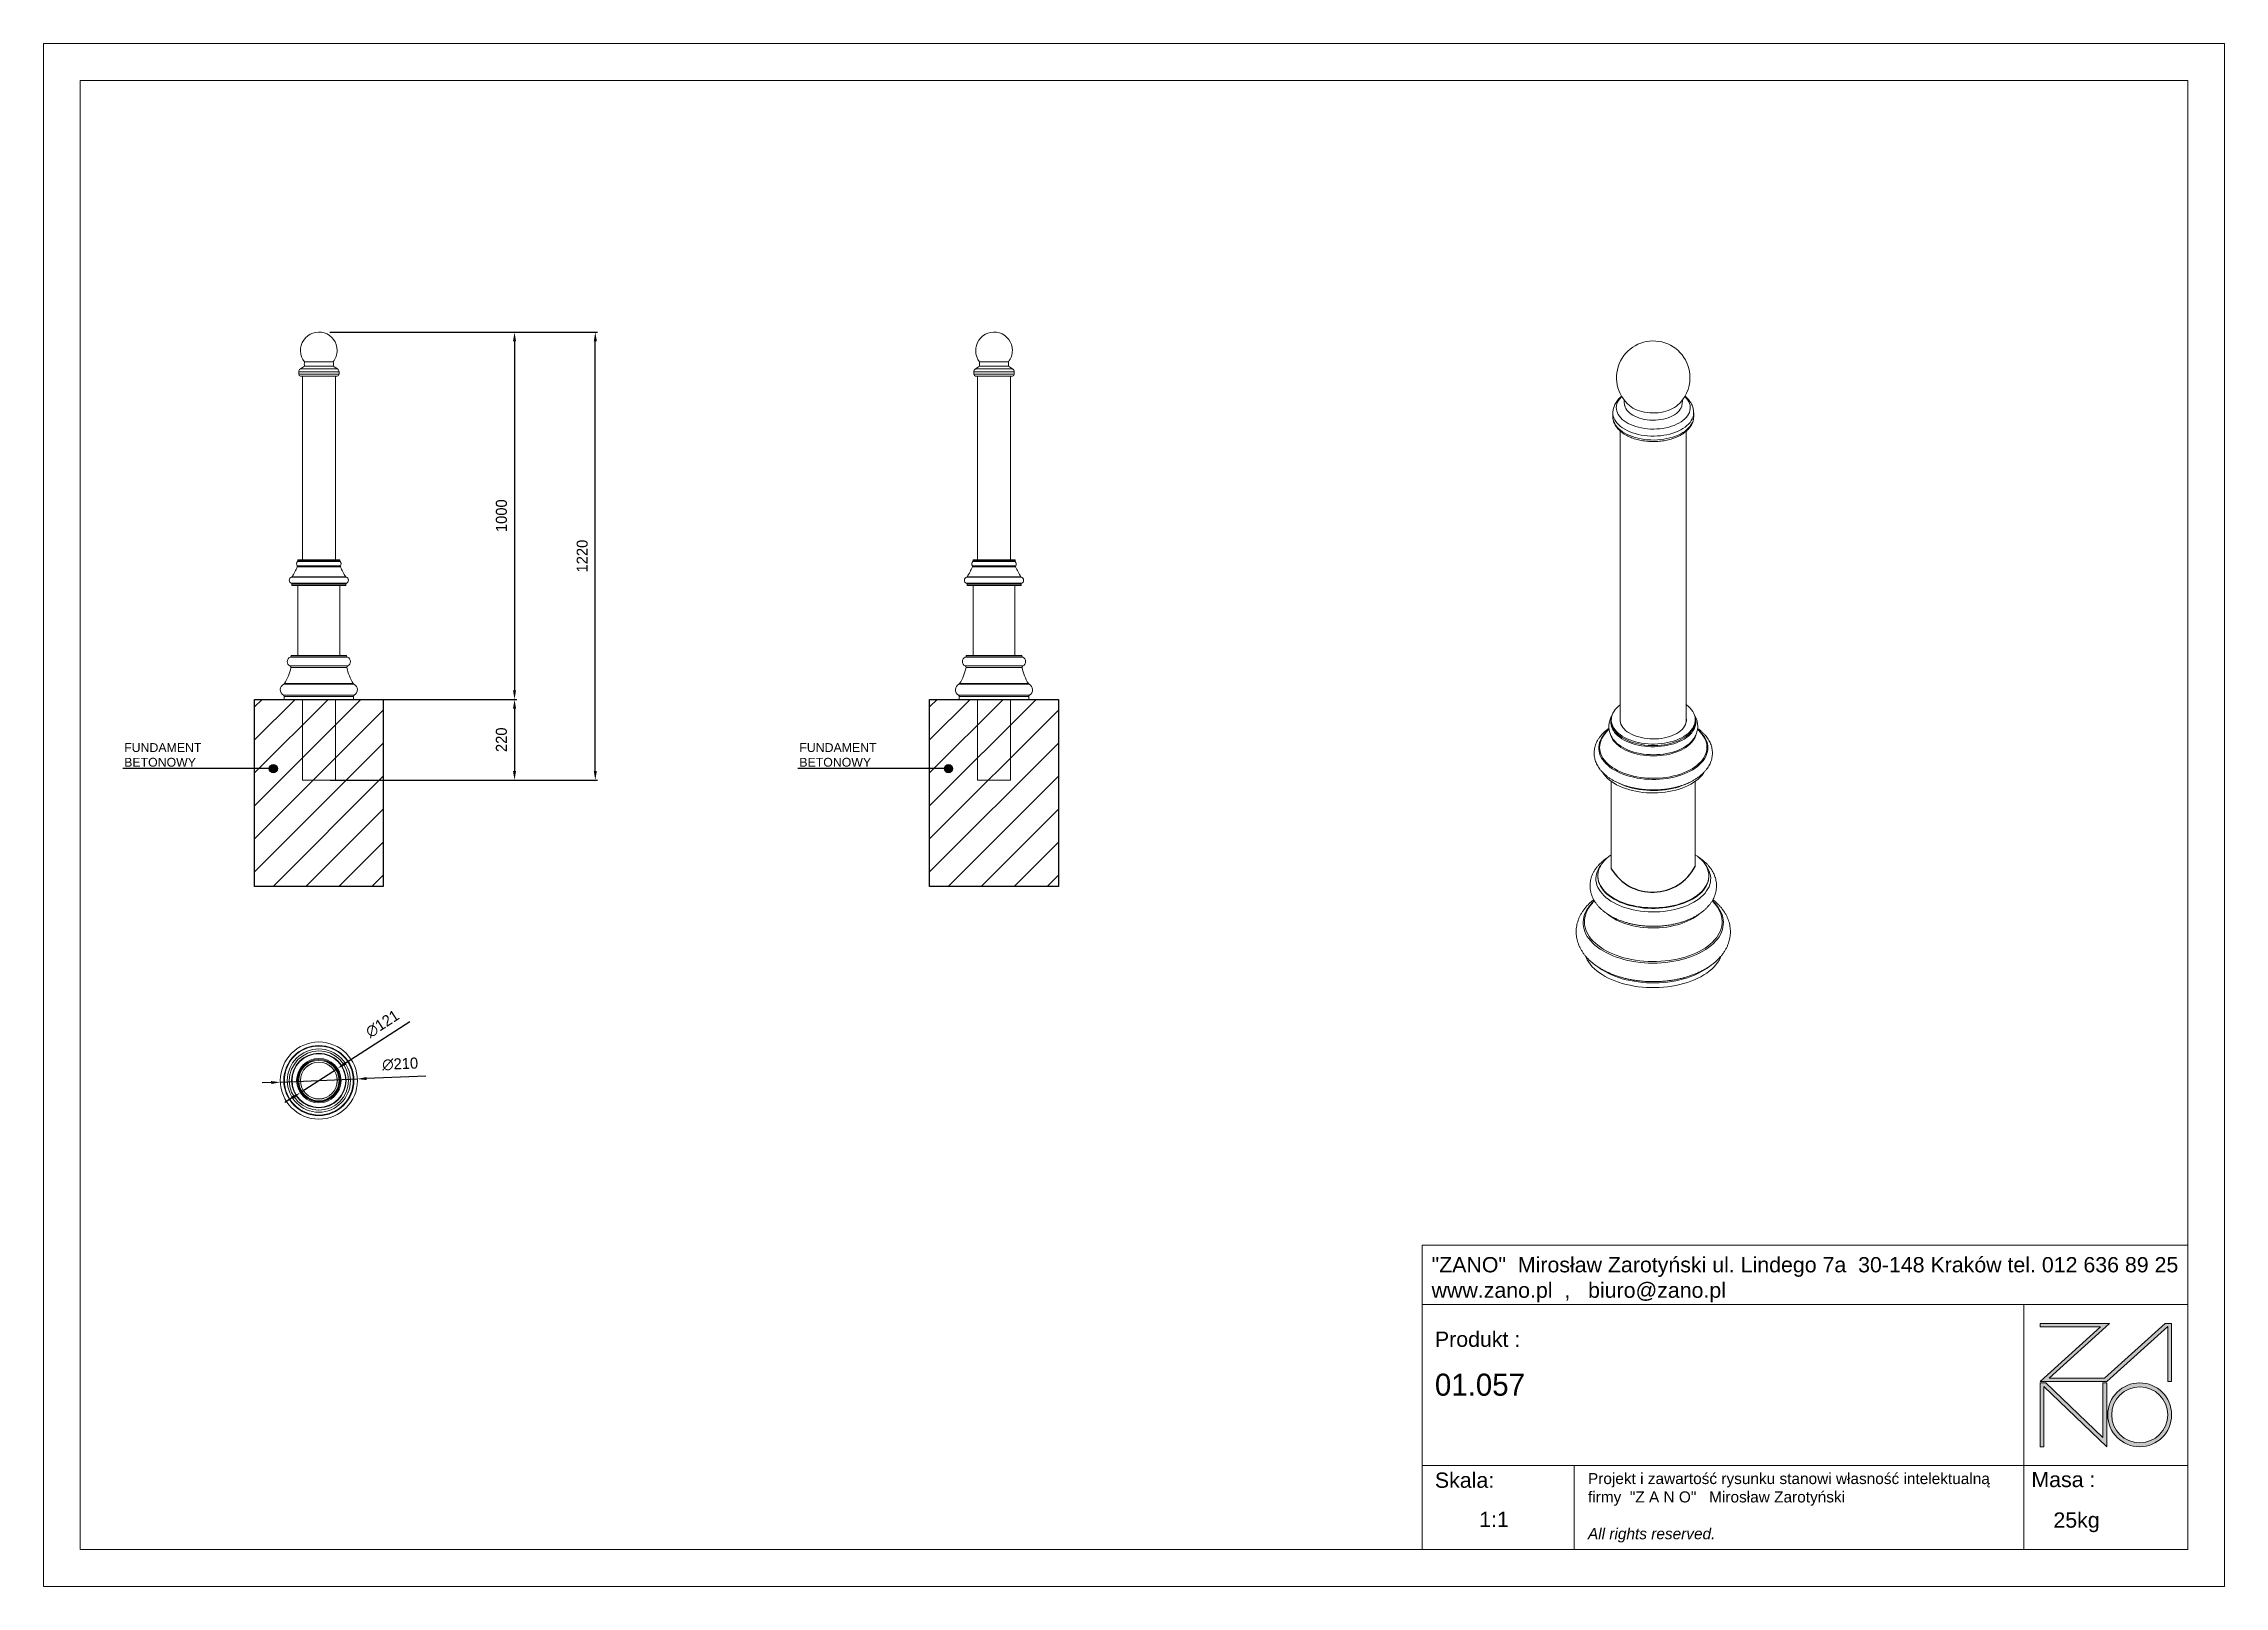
# Model space of a CAD drawing. Header units: millimetres. Extents: x 978 to 6918, y -4382 to -182.
import ezdxf

# ---------------------------------------------------------------- set-up
doc = ezdxf.new("R2010")
doc.units = ezdxf.units.MM
doc.header["$PDSIZE"] = -1
doc.layers.add('tabelka', color=155, linetype='Continuous')
doc.layers.add('WYMIAR', color=96, linetype='Continuous')
doc.dimstyles.new('1-1', dxfattribs={"dimtxt": 30, "dimasz": 25, "dimexe": 6.25, "dimexo": 30, "dimgap": 20.625, "dimtad": 1, "dimdec": 1, "dimtxsty": 'Standard', "dimcen": 0, "dimclrd": 2, "dimclre": 2, "dimclrt": 2, "dimadec": 0, "dimazin": 0, "dimtfac": 1, "dimtdec": 1, "dimtmove": 0, "dimatfit": 3, "dimfxl": 0, "dimarcsym": 0})

msp = doc.modelspace()

# ---------------------------------------------------------------- texts
at = {"char_height": 24, "width": 550.2111, "attachment_point": 1}
for insert in [(1197.64, -2086.89), (3036.63, -2086.89)]:
    msp.add_mtext('{\\f@Arial Unicode MS|b0|i0|c238|p34;FUNDAMENT\\PBETONOWY}', dxfattribs=dict(at, insert=insert))

# ---------------------------------------------------------------- blocks, each defined once
blk = doc.blocks.new('zano')
at = {"layer": 'Defpoints', "lineweight": 5}
for points in [[(6270.2, 3716.2), (6270.2, 3707.4), (6434.8, 3707.4), (6270.2, 3558.4), (6452.4, 3558.4), (6617.9, 3708.2), (6617.9, 3558.4), (6628.6, 3558.4), (6628.6, 3716.2), (6610.7, 3716.2), (6446.1, 3567.2), (6295.4, 3567.2), (6459.9, 3716.2), (6270.2, 3716.2), (6270.2, 3707.4)], [(6270.2, 3554.4), (6286.2, 3554.4), (6441.7, 3405.6), (6441.7, 3554.4), (6452.4, 3554.4), (6452.4, 3380.5), (6281, 3544.6), (6281, 3380.5), (6270.2, 3380.5)]]:
    blk.add_hatch(color=251, dxfattribs=at).paths.add_polyline_path(points)
h = blk.add_hatch(color=251, dxfattribs=at)
h.paths.add_polyline_path([(6454.7, 3467.4, 1), (6628.6, 3467.4, 1)])
h.paths.add_polyline_path([(6617.9, 3467.4, -1), (6465.4, 3467.4, -1)], flags=16)
at = {"layer": 'Defpoints', "color": 251, "lineweight": 5}
blk.add_lwpolyline([(6434.8, 3707.4), (6270.2, 3558.4), (6452.4, 3558.4), (6617.9, 3708.2), (6617.9, 3558.4), (6628.6, 3558.4), (6628.6, 3716.2), (6610.7, 3716.2), (6446.1, 3567.2), (6295.4, 3567.2), (6459.9, 3716.2), (6270.2, 3716.2), (6270.2, 3707.4), (6432.1, 3707.4)], dxfattribs=at)
for points in [[(6270.2, 3716.2), (6270.2, 3707.4), (6434.8, 3707.4), (6270.2, 3558.4), (6452.4, 3558.4), (6617.9, 3708.2), (6617.9, 3558.4), (6628.6, 3558.4), (6628.6, 3716.2), (6610.7, 3716.2), (6446.1, 3567.2), (6295.4, 3567.2), (6459.9, 3716.2), (6270.2, 3716.2), (6270.2, 3707.4)], [(6270.2, 3554.4), (6286.2, 3554.4), (6441.7, 3405.6), (6441.7, 3554.4), (6452.4, 3554.4), (6452.4, 3380.5), (6281, 3544.6), (6281, 3380.5), (6270.2, 3380.5)]]:
    blk.add_lwpolyline(points, close=True, dxfattribs=at)
for radius in [87, 76.3]:
    blk.add_circle((6541.7, 3467.4), radius, dxfattribs=at)
blk = doc.blocks.new('TABELA')
at = {"layer": 'tabelka', "lineweight": 5}
for p, q in [((4587.4, 3929.4), (6672.4, 3929.4)), ((4587.4, 3767.6), (4587.4, 3929.4)), ((4587.4, 3929.4), (6672.4, 3929.4)), ((6226.5, 3767.6), (6226.5, 3329)), ((4587.4, 3329), (6672.4, 3329)), ((5001.6, 3329), (5001.6, 3100.4)), ((6226.5, 3329), (6226.5, 3100.4))]:
    blk.add_line(p, q, dxfattribs=at)
blk.add_lwpolyline([(4587.4, 3767.6), (6672.4, 3767.6), (6672.4, 3100.4), (4587.4, 3100.4)], close=True, dxfattribs=at)
blk.add_blockref('zano', (0, 0))
at = {"layer": 'tabelka', "lineweight": 5, "attachment_point": 1}
for s, insert, char_height, width in [('{\\fArial|b0|i0|c238|p34;"ZANO"  Mirosław Zarotyński ul. Lindego 7a  30-148 Kraków tel. 012 636 89 25\\Pwww.zano.pl  ,   biuro@zano.pl}', (4613, 3896.9), 41.595, 2040.38), ('{\\fArial|b0|i0|c238|p34;Produkt : }', (4622, 3694.1), 41.595, 265.273), ('{\\fCentury Gothic|b0|i0|c238|p34;01.057 }', (4622, 3579.5), 60, 713.135), ('{\\fArial|b0|i0|c238|p34;Skala: }', (4622, 3310.3), 41.595, 191.675), ('{\\fArial|b0|i0|c238|p34;Masa :}', (6246.7, 3312.2), 41.595, 200.457), ('{\\fArial|b0|i0|c238|p34;1:1}', (4742.5, 3203.5), 41.595, 42.482), ('{\\fArial|b0|i0|c238|p34;25kg}', (6306.7, 3201.8), 41.595, 42.482)]:
    blk.add_mtext(s, dxfattribs=dict(at, insert=insert, char_height=char_height, width=width))
at = {"layer": 'tabelka', "color": 1, "lineweight": 5, "insert": (5038.9, 3308.9), "char_height": 30, "width": 1186.12, "attachment_point": 1}
blk.add_mtext('{\\fArial|b0|i0|c0|p34;Projekt i zawartość rysunku stanowi własność intelektualną firmy \\fArial|b0|i0|c238|p34; "Z A N O"   Mirosław Zarotyński\\fArial|b0|i1|c238|p34;\\P\\PAll rights reserved.}', dxfattribs=at)
blk = doc.blocks.new('*D8')
at = {"layer": 'Defpoints', "color": 0}
for p in [(1727.9, -967.7), (1727.9, -1967.7), (2260.9, -1967.7)]:
    blk.add_point(p, dxfattribs=at)
at = {"layer": 'WYMIAR', "color": 2, "lineweight": -2}
for p, q in [((1757.9, -967.7), (2267.1, -967.7)), ((2260.9, -992.7), (2260.9, -1942.7)), ((1757.9, -1967.7), (2267.1, -1967.7))]:
    blk.add_line(p, q, dxfattribs=at)
at = {"layer": 'WYMIAR', "color": 2}
for points in [[(2256.7, -992.7), (2265, -992.7), (2260.9, -967.7)], [(2256.7, -1942.7), (2265, -1942.7), (2260.9, -1967.7)]]:
    blk.add_solid(points, dxfattribs=at)
at = {"layer": 'WYMIAR', "color": 2, "insert": (2225.2, -1467.7), "char_height": 30, "attachment_point": 5, "rotation": 90}
blk.add_mtext('1000', dxfattribs=at)
blk = doc.blocks.new('*D9')
at = {"layer": 'Defpoints', "color": 0}
for p in [(1728.9, -1967.7), (1728.9, -2187.7), (2260.9, -2187.7)]:
    blk.add_point(p, dxfattribs=at)
at = {"layer": 'WYMIAR', "color": 2, "lineweight": -2}
for p, q in [((1758.9, -1967.7), (2267.1, -1967.7)), ((2260.9, -1992.7), (2260.9, -2162.7)), ((1758.9, -2187.7), (2267.1, -2187.7))]:
    blk.add_line(p, q, dxfattribs=at)
at = {"layer": 'WYMIAR', "color": 2}
for points in [[(2256.7, -1992.7), (2265, -1992.7), (2260.9, -1967.7)], [(2256.7, -2162.7), (2265, -2162.7), (2260.9, -2187.7)]]:
    blk.add_solid(points, dxfattribs=at)
at = {"layer": 'WYMIAR', "color": 2, "insert": (2225.2, -2077.7), "char_height": 30, "attachment_point": 5, "rotation": 90}
blk.add_mtext('220', dxfattribs=at)
blk = doc.blocks.new('*D10')
at = {"layer": 'Defpoints', "color": 0}
for p in [(1729.9, -967.7), (2480.9, -967.7), (1729.9, -2187.7)]:
    blk.add_point(p, dxfattribs=at)
at = {"layer": 'WYMIAR', "color": 2, "lineweight": -2}
for p, q in [((1759.9, -967.7), (2487.2, -967.7)), ((2480.9, -2162.7), (2480.9, -992.7)), ((1759.9, -2187.7), (2487.2, -2187.7))]:
    blk.add_line(p, q, dxfattribs=at)
at = {"layer": 'WYMIAR', "color": 2}
for points in [[(2476.8, -992.7), (2485.1, -992.7), (2480.9, -967.7)], [(2476.8, -2162.7), (2485.1, -2162.7), (2480.9, -2187.7)]]:
    blk.add_solid(points, dxfattribs=at)
at = {"layer": 'WYMIAR', "color": 2, "insert": (2445.3, -1577.7), "char_height": 30, "attachment_point": 5, "rotation": 90}
blk.add_mtext('1220', dxfattribs=at)
blk = doc.blocks.new('*D14')
at = {"layer": 'Defpoints', "color": 0}
for p in [(1778.7, -2972.6), (1677.1, -3038.4)]:
    blk.add_point(p, dxfattribs=at)
at = {"layer": 'WYMIAR', "color": 2, "lineweight": -2}
for p, q in [((1975.5, -2845.3), (1799.7, -2959)), ((1677.1, -3038.4), (1778.7, -2972.6)), ((1656.1, -3052), (1635.1, -3065.5))]:
    blk.add_line(p, q, dxfattribs=at)
at = {"layer": 'WYMIAR', "color": 2}
for points in [[(1797.5, -2955.5), (1802, -2962.5), (1778.7, -2972.6)], [(1653.9, -3048.5), (1658.4, -3055.5), (1677.1, -3038.4)]]:
    blk.add_solid(points, dxfattribs=at)
at = {"layer": 'WYMIAR', "color": 2, "insert": (1901, -2851), "char_height": 30, "attachment_point": 5, "rotation": 32.91084}
blk.add_mtext('∅121', dxfattribs=at)
blk = doc.blocks.new('*D15')
at = {"layer": 'Defpoints', "color": 0}
for p in [(1623, -3009.9), (1832.8, -3001.1)]:
    blk.add_point(p, dxfattribs=at)
at = {"layer": 'WYMIAR', "color": 2, "lineweight": -2}
for p, q in [((1598, -3011), (1573.1, -3012)), ((1623, -3009.9), (1832.8, -3001.1)), ((2018.9, -2993.2), (1857.8, -3000))]:
    blk.add_line(p, q, dxfattribs=at)
at = {"layer": 'WYMIAR', "color": 2}
for points in [[(1597.9, -3006.8), (1598.2, -3015.1), (1623, -3009.9)], [(1857.6, -2995.8), (1858, -3004.2), (1832.8, -3001.1)]]:
    blk.add_solid(points, dxfattribs=at)
at = {"layer": 'WYMIAR', "color": 2, "insert": (1949.3, -2960.5), "char_height": 30, "attachment_point": 5, "rotation": 2.41807}
blk.add_mtext('∅210', dxfattribs=at)

# ---------------------------------------------------------------- dimensions: what is measured, and where the dimension line sits
at = {"layer": 'WYMIAR'}
for base, p1, p2, picture, middle in [((2260.86, -1967.73), (1727.92, -967.73), (1727.92, -1967.73), '*D8', (2225.24, -1467.73)), ((2480.94, -967.73), (1729.92, -2187.73), (1729.92, -967.73), '*D10', (2445.31, -1577.73)), ((2260.86, -2187.73), (1728.92, -1967.73), (1728.92, -2187.73), '*D9', (2225.24, -2077.73))]:
    dim = msp.add_linear_dim(base=base, p1=p1, p2=p2, angle=90, dimstyle='1-1', dxfattribs=at)
    dim.commit()
    dim.dimension.update_dxf_attribs({"geometry": picture, "text_midpoint": middle})
dim = msp.add_diameter_dim_2p(p1=(1677.11, -3038.37), p2=(1778.73, -2972.6), dimstyle='1-1', dxfattribs=at)
dim.commit()
dim.dimension.update_dxf_attribs({"geometry": '*D14', "text_midpoint": (1920.36, -2880.94), "dimtype": 163})
dim = msp.add_diameter_dim_2p(p1=(1623.01, -3009.92), p2=(1832.83, -3001.06), dimstyle='1-1', dxfattribs=at)
dim.commit()
dim.dimension.update_dxf_attribs({"geometry": '*D15', "text_midpoint": (1950.84, -2996.07)})

# ---------------------------------------------------------------- hatches: boundary and pattern name
h = msp.add_hatch()
h.set_pattern_fill('ANSI31', color=256, scale=20, style=0)
h.set_pattern_definition([(45, (3094.855, -3319.814), (-44.9013, 44.9013), [])])
h.paths.add_polyline_path([(1552.61, -1967.73), (1903.23, -1967.73), (1903.23, -2476.8), (1552.61, -2476.8)])
h = msp.add_hatch()
h.set_pattern_fill('ANSI31', color=256, scale=20, style=0)
h.set_pattern_definition([(45, (4933.845, -3319.814), (-44.9013, 44.9013), [])])
h.paths.add_polyline_path([(3391.6, -1967.73), (3742.22, -1967.73), (3742.22, -2476.8), (3391.6, -2476.8)])
h = msp.add_hatch(color=256)
edge = h.paths.add_edge_path()
edge.add_arc((1603.74, -2156.19), 11.07, 0, 360)
h = msp.add_hatch(color=256)
edge = h.paths.add_edge_path()
edge.add_arc((3442.73, -2156.19), 11.07, 0, 360)

# ---------------------------------------------------------------- linework, layer by layer
at = {"color": 7, "linetype": 'Continuous', "lineweight": 15}
for p, q in [((1688.69, -1060.73), (1677.56, -1067.78)), ((1677.56, -1067.78), (1778.27, -1067.78)), ((1688.69, -1048.73), (1767.15, -1048.73)), ((1688.69, -1060.73), (1767.15, -1060.73)), ((1778.27, -1067.78), (1767.15, -1060.73)), ((3527.68, -1060.73), (3516.55, -1067.78)), ((3516.55, -1067.78), (3617.26, -1067.78)), ((3527.68, -1048.73), (3606.14, -1048.73)), ((3527.68, -1060.73), (3606.14, -1060.73)), ((3617.26, -1067.78), (3606.14, -1060.73)), ((1672.92, -1076.23), (1672.92, -1082.73)), ((1782.92, -1076.23), (1672.92, -1076.23)), ((1672.92, -1082.73), (1782.92, -1082.73)), ((1777.92, -1087.73), (1677.92, -1087.73)), ((1682.92, -1087.73), (1682.92, -1588.01)), ((1772.92, -1588.01), (1772.92, -1087.73)), ((1782.92, -1082.73), (1782.92, -1076.23)), ((3511.91, -1076.23), (3511.91, -1082.73)), ((3566.91, -1076.23), (3511.91, -1076.23)), ((3511.91, -1082.73), (3566.91, -1082.73)), ((3566.91, -1087.73), (3516.91, -1087.73)), ((3521.91, -1087.73), (3521.91, -1588.01)), ((3621.91, -1076.23), (3566.91, -1076.23)), ((3566.91, -1082.73), (3621.91, -1082.73)), ((3616.91, -1087.73), (3566.91, -1087.73)), ((3611.91, -1588.01), (3611.91, -1087.73)), ((3621.91, -1082.73), (3621.91, -1076.23)), ((5252.63, -1187.49), (5252.63, -1198.1)), ((5472.63, -1198.1), (5472.63, -1187.49)), ((5272.63, -1237.46), (5272.63, -2027.96)), ((5452.63, -2027.96), (5452.63, -1237.46)), ((1725.22, -1592.13), (1670.12, -1592.13)), ((1670.74, -1588.01), (1670.74, -1590.55)), ((1670.74, -1588.01), (1785.1, -1588.01)), ((1670.74, -1590.55), (1785.1, -1590.55)), ((1785.72, -1592.13), (1725.22, -1592.13)), ((1785.1, -1590.55), (1785.1, -1588.01)), ((3624.71, -1592.13), (3509.11, -1592.13)), ((3509.72, -1588.01), (3509.72, -1590.55)), ((3509.72, -1588.01), (3624.09, -1588.01)), ((3509.72, -1590.55), (3624.09, -1590.55)), ((3624.09, -1590.55), (3624.09, -1588.01)), ((1652.95, -1651.74), (1802.89, -1651.74)), ((1724.45, -1634.9), (1653.62, -1634.9)), ((1654.4, -1653.9), (1654.4, -1658.03)), ((1801.44, -1653.9), (1654.4, -1653.9)), ((1654.4, -1658.03), (1801.44, -1658.03)), ((1654.88, -1633.93), (1800.95, -1633.93)), ((1668.92, -1604.52), (1786.92, -1604.52)), ((1786.76, -1606.64), (1669.08, -1606.64)), ((1670.77, -1658.03), (1670.77, -1848.03)), ((1802.21, -1634.9), (1724.45, -1634.9)), ((1785.07, -1848.03), (1785.07, -1658.03)), ((1801.44, -1658.03), (1801.44, -1653.9)), ((3491.94, -1651.74), (3641.87, -1651.74)), ((3641.2, -1634.9), (3492.61, -1634.9)), ((3493.39, -1653.9), (3493.39, -1658.03)), ((3640.43, -1653.9), (3493.39, -1653.9)), ((3493.39, -1658.03), (3640.43, -1658.03)), ((3493.87, -1633.93), (3639.94, -1633.93)), ((3507.91, -1604.52), (3625.91, -1604.52)), ((3625.75, -1606.64), (3508.07, -1606.64)), ((3509.76, -1658.03), (3509.76, -1848.03)), ((3624.06, -1848.03), (3624.06, -1658.03)), ((3640.43, -1658.03), (3640.43, -1653.9)), ((1649.28, -1876.47), (1806.56, -1876.47)), ((1728.1, -1853), (1649.73, -1853)), ((1804.19, -1881.1), (1651.65, -1881.1)), ((1652.32, -1848.03), (1652.32, -1849.12)), ((1652.32, -1848.03), (1803.52, -1848.03)), ((1652.32, -1849.12), (1803.52, -1849.12)), ((1806.11, -1853), (1728.1, -1853)), ((1803.52, -1849.12), (1803.52, -1848.03)), ((3488.27, -1876.47), (3645.54, -1876.47)), ((3645.1, -1853), (3488.72, -1853)), ((3490.64, -1881.1), (3490.64, -1881.1)), ((3643.18, -1881.1), (3490.64, -1881.1)), ((3491.31, -1848.03), (3491.31, -1849.12)), ((3491.31, -1848.03), (3642.51, -1848.03)), ((3491.31, -1849.12), (3642.51, -1849.12)), ((3642.51, -1849.12), (3642.51, -1848.03)), ((1631.34, -1956.2), (1824.49, -1956.2)), ((1728.14, -1926.18), (1632.42, -1926.18)), ((1633.42, -1959.82), (1633.42, -1967.73)), ((1822.42, -1959.82), (1633.42, -1959.82)), ((1634.1, -1924.69), (1821.74, -1924.69)), ((1823.42, -1926.18), (1728.14, -1926.18)), ((1822.42, -1967.73), (1822.42, -1959.82)), ((3470.33, -1956.2), (3663.48, -1956.2)), ((3662.41, -1926.18), (3471.41, -1926.18)), ((3472.41, -1959.82), (3472.41, -1967.73)), ((3472.41, -1959.82), (3472.41, -1959.82)), ((3661.41, -1959.82), (3472.41, -1959.82)), ((3473.08, -1924.69), (3660.73, -1924.69)), ((3661.41, -1967.73), (3661.41, -1959.82)), ((1633.42, -1967.73), (1822.42, -1967.73)), ((1682.92, -1967.73), (1682.92, -2187.73)), ((1772.92, -2187.73), (1772.92, -1967.73)), ((3472.41, -1967.73), (3661.41, -1967.73)), ((3521.91, -1967.73), (3521.91, -2187.73)), ((3611.91, -2187.73), (3611.91, -1967.73)), ((5248.27, -2023.27), (5248.27, -2027.41)), ((5272.63, -2022.72), (5272.34, -2025.34)), ((5452.93, -2025.34), (5452.63, -2022.72)), ((5477, -2027.41), (5477, -2023.27)), ((1682.92, -2187.73), (1772.92, -2187.73)), ((3521.91, -2187.73), (3611.91, -2187.73)), ((5248.33, -2191.02), (5248.33, -2429.26)), ((5476.93, -2422.4), (5476.93, -2191.02)), ((5211.43, -2447.9), (5211.43, -2449.67)), ((5211.43, -2449.67), (5211.44, -2450.18)), ((5513.83, -2449.67), (5513.83, -2447.9))]:
    msp.add_line(p, q, dxfattribs=at)
for p, q in [((1603.74, -2156.19), (1193.98, -2156.19)), ((3442.73, -2156.19), (3032.97, -2156.19))]:
    msp.add_line(p, q)
at = {"color": 7, "linetype": 'Continuous', "lineweight": 15, "flags": 128}
for points in [[(5284.85, -1232.39), (5278.85, -1228.63), (5273.38, -1224.61), (5268.5, -1220.34), (5264.22, -1215.86), (5260.59, -1211.2), (5257.61, -1206.38), (5255.32, -1201.44), (5253.72, -1196.41), (5252.83, -1191.32), (5252.63, -1187.47)], [(5276.81, -1143.28), (5274.89, -1145.16), (5271.06, -1149.49), (5267.88, -1154), (5265.35, -1158.65), (5263.51, -1163.4), (5262.37, -1168.22), (5261.93, -1173.09), (5262.19, -1177.95), (5263.16, -1182.79), (5264.83, -1187.56), (5267.18, -1192.24), (5270.21, -1196.79), (5273.88, -1201.17), (5278.17, -1205.36), (5283.06, -1209.33), (5288.5, -1213.05), (5294.47, -1216.49), (5300.91, -1219.63), (5307.78, -1222.46), (5315.04, -1224.93), (5322.64, -1227.05), (5330.51, -1228.8), (5338.61, -1230.16), (5346.88, -1231.12), (5355.26, -1231.68), (5363.69, -1231.83), (5372.11, -1231.58), (5380.47, -1230.92), (5388.7, -1229.85), (5396.75, -1228.4), (5404.56, -1226.56), (5412.07, -1224.35), (5419.24, -1221.78), (5426.01, -1218.88), (5432.34, -1215.66), (5438.18, -1212.14), (5443.49, -1208.36), (5448.23, -1204.33), (5452.37, -1200.09), (5455.88, -1195.66), (5458.74, -1191.08), (5460.92, -1186.38), (5462.41, -1181.59), (5463.21, -1176.74), (5463.29, -1171.87), (5462.68, -1167.01), (5461.36, -1162.2), (5459.35, -1157.48), (5456.66, -1152.86), (5453.31, -1148.39), (5449.32, -1144.1), (5448.46, -1143.28)], [(5284.63, -1167.07), (5284.73, -1167.55), (5285.97, -1171.8), (5287.9, -1175.97), (5290.51, -1180.01), (5293.77, -1183.88), (5297.66, -1187.56), (5302.13, -1191.01), (5307.15, -1194.2), (5312.68, -1197.1), (5318.66, -1199.69), (5325.03, -1201.93), (5331.75, -1203.81), (5338.74, -1205.32), (5345.96, -1206.43), (5353.32, -1207.15), (5360.77, -1207.46), (5368.23, -1207.35), (5375.64, -1206.84), (5382.94, -1205.93), (5390.05, -1204.61), (5396.92, -1202.92), (5403.47, -1200.85), (5409.65, -1198.44), (5415.41, -1195.69), (5420.69, -1192.64), (5425.44, -1189.32), (5429.63, -1185.75), (5433.21, -1181.97), (5436.15, -1178), (5438.42, -1173.9), (5440.01, -1169.69), (5440.63, -1167.07)], [(5472.63, -1187.47), (5472.61, -1188.77), (5472.08, -1193.87), (5470.83, -1198.93), (5468.89, -1203.92), (5466.25, -1208.81), (5462.94, -1213.55), (5458.98, -1218.12), (5454.4, -1222.5), (5449.22, -1226.65), (5443.48, -1230.55), (5437.22, -1234.16), (5430.47, -1237.48), (5423.29, -1240.46), (5415.7, -1243.11), (5407.78, -1245.4), (5399.56, -1247.3), (5391.1, -1248.83), (5382.46, -1249.95), (5373.69, -1250.67), (5364.85, -1250.98), (5355.99, -1250.87), (5347.18, -1250.36), (5338.46, -1249.44), (5329.91, -1248.11), (5321.56, -1246.4), (5313.49, -1244.3), (5305.73, -1241.83), (5298.34, -1239.01), (5291.36, -1235.86), (5284.85, -1232.39)], [(5297.56, -1167.88), (5297.66, -1167.97), (5302.13, -1171.42), (5307.15, -1174.61), (5312.68, -1177.51), (5318.66, -1180.09), (5325.03, -1182.33), (5331.75, -1184.22), (5338.74, -1185.72), (5345.96, -1186.84), (5353.32, -1187.55), (5360.77, -1187.86), (5368.23, -1187.76), (5375.64, -1187.25), (5382.94, -1186.33), (5390.05, -1185.02), (5396.92, -1183.32), (5403.47, -1181.25), (5409.65, -1178.84), (5415.41, -1176.09), (5420.69, -1173.05), (5425.44, -1169.72), (5427.71, -1167.88)], [(5252.63, -1198.1), (5252.83, -1201.94), (5253.72, -1207.03), (5255.32, -1212.06), (5257.61, -1217), (5260.59, -1221.81), (5264.22, -1226.48), (5268.5, -1230.95), (5273.38, -1235.22), (5278.85, -1239.25), (5284.85, -1243.01)], [(5284.85, -1243.01), (5291.36, -1246.47), (5298.34, -1249.63), (5305.73, -1252.45), (5313.49, -1254.91), (5321.56, -1257.01), (5329.91, -1258.73), (5338.46, -1260.05), (5347.18, -1260.97), (5355.99, -1261.49), (5364.85, -1261.59), (5373.69, -1261.28), (5382.46, -1260.56), (5391.1, -1259.44), (5399.56, -1257.92), (5407.78, -1256.01), (5415.7, -1253.73), (5423.29, -1251.08), (5430.47, -1248.09), (5437.22, -1244.78), (5443.48, -1241.16), (5449.22, -1237.27), (5454.4, -1233.12), (5458.98, -1228.74), (5462.94, -1224.17), (5466.25, -1219.42), (5468.89, -1214.54), (5470.83, -1209.55), (5472.08, -1204.49), (5472.61, -1199.38), (5472.63, -1198.1)], [(5272.63, -1982.53), (5268.02, -1986.18), (5263.27, -1990.58), (5259.13, -1995.18), (5255.64, -1999.95), (5252.8, -2004.87), (5250.64, -2009.9), (5249.16, -2015.02), (5248.39, -2020.18), (5248.33, -2025.36), (5248.96, -2030.53), (5250.3, -2035.66), (5252.33, -2040.71), (5255.04, -2045.65), (5258.42, -2050.46), (5262.43, -2055.09), (5267.07, -2059.53), (5272.29, -2063.75), (5278.07, -2067.72), (5284.37, -2071.41), (5291.16, -2074.81), (5298.38, -2077.89), (5306.01, -2080.63), (5313.98, -2083.02), (5322.25, -2085.03), (5330.77, -2086.67), (5339.48, -2087.92), (5348.34, -2088.77), (5357.29, -2089.22), (5366.27, -2089.26), (5375.22, -2088.89), (5384.1, -2088.11), (5392.85, -2086.94), (5401.41, -2085.38), (5409.73, -2083.43), (5417.77, -2081.11), (5425.46, -2078.44), (5432.76, -2075.42), (5439.63, -2072.08), (5446.03, -2068.44), (5451.91, -2064.53), (5457.25, -2060.36), (5462, -2055.96), (5466.13, -2051.36), (5469.63, -2046.58), (5472.47, -2041.66), (5474.63, -2036.63), (5476.1, -2031.52), (5476.87, -2026.35), (5476.94, -2021.17), (5476.3, -2016), (5474.97, -2010.87), (5472.94, -2005.82), (5470.22, -2000.88), (5466.85, -1996.08), (5462.83, -1991.44), (5458.2, -1987), (5452.98, -1982.78), (5452.63, -1982.53)], [(5272.63, -2018.58), (5272.33, -2021.4), (5272.39, -2026.02), (5273.17, -2030.61), (5274.64, -2035.15), (5276.81, -2039.59), (5279.64, -2043.91), (5283.13, -2048.06), (5287.23, -2052.02), (5291.93, -2055.75), (5297.18, -2059.23), (5302.94, -2062.43), (5309.17, -2065.33), (5315.82, -2067.89), (5322.84, -2070.1), (5330.16, -2071.95), (5337.74, -2073.42), (5345.52, -2074.49), (5353.43, -2075.16), (5361.41, -2075.43), (5369.4, -2075.29), (5377.33, -2074.74), (5385.16, -2073.79), (5392.8, -2072.44), (5400.21, -2070.71), (5407.33, -2068.61), (5414.1, -2066.15), (5420.46, -2063.35), (5426.37, -2060.25), (5431.78, -2056.85), (5436.65, -2053.19), (5440.95, -2049.3), (5444.62, -2045.2), (5447.66, -2040.93), (5450.03, -2036.52), (5451.72, -2032.01), (5452.71, -2027.43), (5453, -2022.82), (5452.63, -2018.58)], [(5462.68, -2163.27), (5454.86, -2167.1), (5446.6, -2170.61), (5437.94, -2173.79), (5428.93, -2176.61), (5419.59, -2179.07), (5409.99, -2181.15), (5400.16, -2182.84), (5390.15, -2184.14), (5380.01, -2185.03), (5369.79, -2185.52), (5359.53, -2185.6), (5349.29, -2185.28), (5339.11, -2184.54), (5329.05, -2183.4), (5319.14, -2181.87), (5309.44, -2179.94), (5300, -2177.63), (5290.85, -2174.95), (5282.04, -2171.91), (5273.62, -2168.53), (5265.63, -2164.82), (5258.09, -2160.8), (5251.06, -2156.49), (5244.55, -2151.91), (5238.61, -2147.09), (5233.26, -2142.03), (5228.53, -2136.78), (5224.43, -2131.35), (5221, -2125.77), (5218.23, -2120.07), (5216.16, -2114.27), (5214.79, -2108.4), (5214.11, -2102.49), (5214.15, -2096.57), (5214.9, -2090.67), (5216.35, -2084.8), (5218.49, -2079.01), (5221.32, -2073.32), (5224.83, -2067.76), (5228.99, -2062.35), (5233.79, -2057.11), (5237.54, -2053.55)], [(5223.26, -2073.01), (5222, -2075.46), (5219.59, -2081.18), (5217.87, -2086.98), (5216.86, -2092.84), (5216.57, -2098.72), (5216.98, -2104.6), (5218.1, -2110.45), (5219.93, -2116.24), (5222.45, -2121.95), (5225.65, -2127.53), (5229.53, -2132.98), (5234.05, -2138.25), (5239.19, -2143.33), (5244.94, -2148.2), (5251.26, -2152.81), (5258.13, -2157.16), (5265.5, -2161.23), (5273.35, -2164.99), (5281.63, -2168.42), (5290.31, -2171.51), (5299.34, -2174.25), (5308.67, -2176.61), (5318.27, -2178.59), (5328.09, -2180.18), (5338.07, -2181.37), (5348.18, -2182.16), (5358.35, -2182.54), (5368.55, -2182.51), (5378.71, -2182.06), (5388.8, -2181.21), (5398.76, -2179.95), (5408.55, -2178.3), (5418.11, -2176.26), (5427.4, -2173.83), (5436.37, -2171.04), (5444.99, -2167.89), (5453.21, -2164.41), (5460.98, -2160.6), (5468.27, -2156.49), (5475.05, -2152.09), (5481.29, -2147.43), (5486.94, -2142.53), (5491.99, -2137.42), (5496.41, -2132.12), (5500.17, -2126.65), (5503.27, -2121.04), (5505.68, -2115.32), (5507.39, -2109.52), (5508.4, -2103.66), (5508.7, -2097.78), (5508.29, -2091.9), (5507.17, -2086.05), (5505.34, -2080.26), (5502.82, -2074.55), (5501.57, -2072.22)], [(5479.05, -2063.62), (5478.56, -2065.38), (5476.64, -2070.53), (5474.04, -2075.58), (5470.77, -2080.5), (5466.84, -2085.26), (5462.29, -2089.82), (5457.14, -2094.17), (5451.43, -2098.28), (5445.18, -2102.12), (5438.43, -2105.66), (5431.23, -2108.9), (5423.61, -2111.8), (5415.63, -2114.35), (5407.33, -2116.54), (5398.76, -2118.35), (5389.97, -2119.77), (5381.02, -2120.8), (5371.95, -2121.42), (5362.84, -2121.63), (5353.72, -2121.44), (5344.65, -2120.83), (5335.69, -2119.83), (5326.9, -2118.42), (5318.31, -2116.63), (5310, -2114.46), (5302, -2111.92), (5294.37, -2109.03), (5287.15, -2105.81), (5280.38, -2102.28), (5274.1, -2098.45), (5268.36, -2094.36), (5263.19, -2090.02), (5258.61, -2085.46), (5254.66, -2080.71), (5251.36, -2075.8), (5248.73, -2070.76), (5246.78, -2065.61), (5246.51, -2064.69)], [(5440.46, -2079.33), (5433.52, -2082.7), (5426.13, -2085.75), (5418.36, -2088.46), (5410.24, -2090.8), (5401.83, -2092.77), (5393.18, -2094.35), (5384.33, -2095.54), (5375.36, -2096.32), (5366.31, -2096.69), (5357.23, -2096.65), (5348.19, -2096.2), (5339.23, -2095.34), (5330.42, -2094.08), (5321.81, -2092.42), (5313.45, -2090.38), (5305.4, -2087.97), (5297.69, -2085.2), (5290.39, -2082.08), (5283.53, -2078.65), (5277.16, -2074.92), (5271.32, -2070.91), (5266.04, -2066.65), (5261.36, -2062.16), (5257.3, -2057.47), (5253.89, -2052.62), (5251.15, -2047.62), (5249.09, -2042.52), (5247.74, -2037.34), (5247.1, -2032.11), (5247.16, -2026.87), (5247.94, -2021.65), (5248.44, -2019.62)], [(5248.27, -2027.41), (5248.33, -2029.51), (5248.96, -2034.68), (5250.3, -2039.81), (5252.33, -2044.85), (5255.04, -2049.8), (5258.42, -2054.6), (5262.43, -2059.24), (5267.07, -2063.68), (5272.29, -2067.89), (5278.07, -2071.86), (5284.37, -2075.55), (5291.16, -2078.95), (5298.38, -2082.03), (5306.01, -2084.77), (5313.98, -2087.16), (5322.25, -2089.18), (5330.77, -2090.82), (5339.48, -2092.07), (5348.34, -2092.92), (5357.29, -2093.36), (5366.27, -2093.4), (5375.22, -2093.03), (5384.1, -2092.26), (5392.85, -2091.09), (5401.41, -2089.52), (5409.73, -2087.57), (5417.77, -2085.26), (5425.46, -2082.58), (5432.76, -2079.56), (5439.63, -2076.23), (5446.03, -2072.59), (5451.91, -2068.67), (5457.25, -2064.5), (5462, -2060.1), (5466.13, -2055.5), (5469.63, -2050.73), (5472.47, -2045.81), (5474.63, -2040.78), (5476.1, -2035.66), (5476.87, -2030.5), (5477, -2027.41)], [(5476.82, -2019.62), (5477.53, -2022.64), (5478.17, -2027.87), (5478.1, -2033.11), (5477.32, -2038.33), (5475.84, -2043.5), (5473.65, -2048.58), (5470.78, -2053.56), (5467.25, -2058.38), (5463.06, -2063.03), (5458.26, -2067.48), (5452.87, -2071.69), (5446.93, -2075.65), (5440.46, -2079.33)], [(5488.78, -2054.51), (5489.41, -2055.1), (5494.45, -2060.25), (5498.87, -2065.6), (5502.64, -2071.11), (5505.74, -2076.75), (5508.16, -2082.51), (5509.88, -2088.34), (5510.91, -2094.23), (5511.22, -2100.15), (5510.83, -2106.07), (5509.73, -2111.96), (5507.94, -2117.79), (5505.44, -2123.53), (5502.27, -2129.16), (5498.44, -2134.66), (5493.95, -2139.98), (5488.84, -2145.12), (5483.13, -2150.03), (5476.85, -2154.71), (5470.02, -2159.13), (5462.68, -2163.27)], [(5264.89, -2088.4), (5268.1, -2091.01), (5273.86, -2095.12), (5280.15, -2098.95), (5286.94, -2102.5), (5294.18, -2105.72), (5301.84, -2108.62), (5309.86, -2111.16), (5318.19, -2113.34), (5326.8, -2115.14), (5335.62, -2116.55), (5344.6, -2117.56), (5353.69, -2118.16), (5362.84, -2118.36), (5371.98, -2118.14), (5381.07, -2117.52), (5390.04, -2116.49), (5398.86, -2115.07), (5407.45, -2113.25), (5415.77, -2111.06), (5423.78, -2108.5), (5431.42, -2105.59), (5438.64, -2102.35), (5445.4, -2098.79), (5451.67, -2094.94), (5457.41, -2090.82), (5459.22, -2089.37)], [(5224.21, -2166.24), (5227.82, -2171.5), (5232.19, -2176.79), (5237.18, -2181.89), (5242.77, -2186.78), (5248.93, -2191.44), (5255.64, -2195.84), (5262.85, -2199.96), (5270.54, -2203.79), (5278.67, -2207.3), (5287.2, -2210.48), (5296.08, -2213.31), (5305.29, -2215.78), (5314.77, -2217.88), (5324.47, -2219.59), (5334.36, -2220.92), (5344.38, -2221.84), (5354.49, -2222.37), (5364.64, -2222.49), (5374.78, -2222.21), (5384.86, -2221.53), (5394.84, -2220.44), (5404.66, -2218.96), (5414.28, -2217.09), (5423.65, -2214.85), (5432.74, -2212.23), (5441.49, -2209.26), (5449.86, -2205.95), (5457.82, -2202.31), (5465.33, -2198.37), (5472.34, -2194.13), (5478.84, -2189.63), (5484.78, -2184.88), (5490.13, -2179.9), (5494.88, -2174.72), (5499, -2169.37), (5501.07, -2166.23)], [(5460.11, -2194.42), (5457.82, -2195.56), (5449.86, -2199.2), (5441.49, -2202.51), (5432.74, -2205.48), (5423.65, -2208.1), (5414.28, -2210.34), (5404.66, -2212.21), (5394.84, -2213.69), (5384.86, -2214.78), (5374.78, -2215.46), (5364.64, -2215.74), (5354.49, -2215.62), (5344.38, -2215.09), (5334.36, -2214.17), (5324.47, -2212.84), (5314.77, -2211.13), (5305.29, -2209.03), (5296.08, -2206.56), (5287.2, -2203.73), (5278.67, -2200.55), (5270.54, -2197.04), (5266.58, -2195.14)], [(5473.47, -2519.7), (5465.77, -2523.87), (5457.6, -2527.74), (5449, -2531.27), (5440, -2534.47), (5430.65, -2537.3), (5420.98, -2539.77), (5411.06, -2541.85), (5400.91, -2543.54), (5390.58, -2544.83), (5380.13, -2545.72), (5369.6, -2546.2), (5359.04, -2546.26), (5348.49, -2545.92), (5338.01, -2545.16), (5327.64, -2544), (5317.43, -2542.43), (5307.43, -2540.48), (5297.67, -2538.13), (5288.22, -2535.41), (5279.1, -2532.33), (5270.37, -2528.9), (5262.05, -2525.14), (5254.2, -2521.06), (5246.84, -2516.69), (5240.01, -2512.04), (5233.73, -2507.13), (5228.05, -2501.99), (5222.98, -2496.64), (5218.55, -2491.1), (5214.77, -2485.41), (5211.67, -2479.58), (5209.26, -2473.64), (5207.55, -2467.62), (5206.54, -2461.55), (5206.25, -2455.46), (5206.67, -2449.36), (5207.81, -2443.3), (5209.64, -2437.3), (5212.18, -2431.38), (5215.41, -2425.57), (5219.3, -2419.9), (5219.85, -2419.18)], [(5248.33, -2390.76), (5241.94, -2395.32), (5236.01, -2400.2), (5230.67, -2405.3), (5225.94, -2410.6), (5221.85, -2416.07), (5218.41, -2421.69), (5215.65, -2427.43), (5213.57, -2433.27), (5212.19, -2439.18), (5211.51, -2445.12), (5211.53, -2451.08), (5212.26, -2457.03), (5213.69, -2462.93), (5215.82, -2468.76), (5218.63, -2474.5), (5222.11, -2480.11), (5226.24, -2485.57), (5231.01, -2490.86), (5236.4, -2495.94), (5242.37, -2500.8), (5248.9, -2505.42), (5255.97, -2509.76), (5263.53, -2513.82), (5271.55, -2517.57), (5280, -2521), (5288.84, -2524.08), (5298.01, -2526.81), (5307.49, -2529.18), (5317.23, -2531.16), (5327.18, -2532.75), (5337.29, -2533.95), (5347.52, -2534.75), (5357.82, -2535.14), (5368.15, -2535.13), (5378.45, -2534.71), (5388.67, -2533.88), (5398.78, -2532.66), (5408.71, -2531.03), (5418.43, -2529.03), (5427.89, -2526.64), (5437.05, -2523.88), (5445.85, -2520.78), (5454.28, -2517.33), (5462.27, -2513.55), (5469.8, -2509.48), (5476.83, -2505.11), (5483.32, -2500.48), (5489.26, -2495.6), (5494.6, -2490.5), (5499.33, -2485.2), (5503.42, -2479.73), (5506.86, -2474.11), (5509.62, -2468.37), (5511.69, -2462.53), (5513.08, -2456.62), (5513.76, -2450.68), (5513.73, -2444.72), (5513, -2438.77), (5511.57, -2432.87), (5509.45, -2427.04), (5506.64, -2421.3), (5503.16, -2415.69), (5499.03, -2410.23), (5494.26, -2404.94), (5488.87, -2399.86), (5482.9, -2395), (5476.93, -2390.76)], [(5505.41, -2419.18), (5508.69, -2423.74), (5512.13, -2429.51), (5514.89, -2435.4), (5516.95, -2441.38), (5518.31, -2447.42), (5518.96, -2453.51), (5518.89, -2459.61), (5518.12, -2465.69), (5516.63, -2471.73), (5514.44, -2477.69), (5511.56, -2483.56), (5508, -2489.3), (5503.77, -2494.89), (5498.9, -2500.3), (5493.41, -2505.51), (5487.32, -2510.5), (5480.67, -2515.23), (5473.47, -2519.7)], [(5211.44, -2450.18), (5211.53, -2452.86), (5212.26, -2458.8), (5213.69, -2464.7), (5215.82, -2470.54), (5218.63, -2476.27), (5222.11, -2481.88), (5226.24, -2487.34), (5231.01, -2492.63), (5236.4, -2497.71), (5242.37, -2502.58), (5248.9, -2507.19), (5255.97, -2511.54), (5263.53, -2515.59), (5271.55, -2519.35), (5280, -2522.77), (5288.84, -2525.86), (5298.01, -2528.59), (5307.49, -2530.95), (5317.23, -2532.93), (5327.18, -2534.52), (5337.29, -2535.72), (5347.52, -2536.52), (5357.82, -2536.91), (5368.15, -2536.9), (5378.45, -2536.48), (5388.67, -2535.65), (5398.78, -2534.43), (5408.71, -2532.81), (5418.43, -2530.8), (5427.89, -2528.41), (5437.05, -2525.66), (5445.85, -2522.55), (5454.28, -2519.1), (5462.27, -2515.33), (5469.8, -2511.25), (5476.83, -2506.88), (5483.32, -2502.25), (5489.26, -2497.37), (5494.6, -2492.27), (5499.33, -2486.98), (5503.42, -2481.5), (5506.86, -2475.88), (5509.62, -2470.14), (5511.69, -2464.3), (5513.08, -2458.4), (5513.76, -2452.45), (5513.83, -2449.67)], [(5498, -2653.31), (5489.54, -2657.93), (5480.6, -2662.25), (5471.22, -2666.24), (5461.44, -2669.89), (5451.29, -2673.19), (5440.81, -2676.13), (5430.04, -2678.69), (5419.03, -2680.88), (5407.8, -2682.66), (5396.4, -2684.05), (5384.87, -2685.04), (5373.27, -2685.62), (5361.62, -2685.79), (5349.98, -2685.55), (5338.39, -2684.9), (5326.88, -2683.84), (5315.51, -2682.38), (5304.31, -2680.52), (5293.34, -2678.28), (5282.61, -2675.65), (5272.19, -2672.64), (5262.1, -2669.28), (5252.39, -2665.57), (5243.09, -2661.52), (5234.23, -2657.15), (5225.85, -2652.48), (5217.98, -2647.53), (5210.64, -2642.3), (5203.87, -2636.83), (5197.7, -2631.13), (5192.13, -2625.22), (5187.2, -2619.12), (5182.92, -2612.87), (5179.31, -2606.48), (5176.39, -2599.97), (5174.15, -2593.37), (5172.62, -2586.7), (5171.8, -2579.99), (5171.68, -2573.27), (5172.27, -2566.55), (5173.58, -2559.87), (5175.58, -2553.24), (5178.28, -2546.7), (5181.67, -2540.27), (5185.73, -2533.96), (5190.45, -2527.82), (5195.81, -2521.85), (5199.87, -2517.84)], [(5187.84, -2533.69), (5186.48, -2535.75), (5182.84, -2542.08), (5179.87, -2548.53), (5177.6, -2555.07), (5176.03, -2561.68), (5175.17, -2568.34), (5175.02, -2575.01), (5175.58, -2581.67), (5176.85, -2588.3), (5178.82, -2594.88), (5181.5, -2601.37), (5184.85, -2607.75), (5188.89, -2614), (5193.58, -2620.1), (5198.92, -2626.02), (5204.87, -2631.74), (5211.42, -2637.23), (5218.55, -2642.48), (5226.23, -2647.47), (5234.42, -2652.18), (5243.09, -2656.59), (5252.22, -2660.68), (5261.77, -2664.43), (5271.71, -2667.85), (5281.98, -2670.9), (5292.57, -2673.58), (5303.42, -2675.88), (5314.49, -2677.79), (5325.75, -2679.3), (5337.14, -2680.41), (5348.64, -2681.11), (5360.18, -2681.4), (5371.74, -2681.28), (5383.26, -2680.76), (5394.7, -2679.82), (5406.02, -2678.48), (5417.18, -2676.73), (5428.13, -2674.6), (5438.83, -2672.08), (5449.24, -2669.18), (5459.32, -2665.92), (5469.04, -2662.31), (5478.35, -2658.36), (5487.23, -2654.09), (5495.63, -2649.51), (5503.53, -2644.63), (5510.89, -2639.49), (5517.69, -2634.1), (5523.9, -2628.47), (5529.5, -2622.63), (5534.47, -2616.61), (5538.78, -2610.42), (5542.43, -2604.09), (5545.4, -2597.64), (5547.67, -2591.1), (5549.24, -2584.49), (5550.1, -2577.84), (5550.25, -2571.17), (5549.69, -2564.5), (5548.42, -2557.87), (5546.44, -2551.3), (5543.77, -2544.81), (5540.41, -2538.42), (5537.2, -2533.34)], [(5195.36, -2523.99), (5190.8, -2529.56), (5187.84, -2533.69)], [(5488.72, -2551.47), (5484.39, -2554.96), (5477.84, -2559.63), (5470.75, -2564.03), (5463.15, -2568.15), (5455.09, -2571.95), (5446.59, -2575.43), (5437.71, -2578.57), (5428.47, -2581.35), (5418.92, -2583.75), (5409.12, -2585.78), (5399.1, -2587.42), (5388.9, -2588.65), (5378.59, -2589.49), (5368.2, -2589.91), (5357.78, -2589.93), (5347.39, -2589.53), (5337.07, -2588.72), (5326.86, -2587.51), (5316.83, -2585.91), (5307.01, -2583.91), (5297.44, -2581.52), (5288.18, -2578.77), (5279.27, -2575.66), (5270.75, -2572.2), (5262.65, -2568.42), (5255.02, -2564.32), (5247.9, -2559.94), (5241.3, -2555.28), (5236.66, -2551.57)], [(5525.69, -2518.12), (5530.43, -2522.87), (5535.68, -2528.87), (5540.29, -2535.05), (5544.23, -2541.38), (5547.5, -2547.83), (5550.08, -2554.39), (5551.97, -2561.02), (5553.15, -2567.71), (5553.62, -2574.43), (5553.38, -2581.16), (5552.43, -2587.86), (5550.78, -2594.52), (5548.42, -2601.1), (5545.37, -2607.59), (5541.65, -2613.97), (5537.26, -2620.19), (5532.22, -2626.26), (5526.54, -2632.13), (5520.26, -2637.79), (5513.39, -2643.23), (5505.96, -2648.41), (5498, -2653.31)], [(5177.98, -2666.66), (5179.7, -2670.79), (5182.93, -2677.18), (5186.84, -2683.44), (5191.39, -2689.55), (5196.59, -2695.5), (5202.4, -2701.24), (5208.81, -2706.77), (5215.79, -2712.07), (5223.32, -2717.11), (5231.36, -2721.88), (5239.89, -2726.35), (5248.88, -2730.51), (5258.3, -2734.36), (5268.1, -2737.86), (5278.25, -2741.01), (5288.72, -2743.8), (5299.46, -2746.21), (5310.44, -2748.24), (5321.61, -2749.89), (5332.93, -2751.13), (5344.37, -2751.98), (5355.87, -2752.42), (5367.4, -2752.45), (5378.91, -2752.08), (5390.36, -2751.31), (5401.7, -2750.13), (5412.9, -2748.56), (5423.92, -2746.59), (5434.7, -2744.24), (5445.22, -2741.52), (5455.43, -2738.43), (5465.3, -2734.99), (5474.78, -2731.2), (5483.85, -2727.09), (5492.46, -2722.67), (5500.59, -2717.96), (5508.21, -2712.96), (5515.29, -2707.71), (5521.8, -2702.22), (5527.72, -2696.51), (5533.02, -2690.6), (5537.69, -2684.51), (5541.71, -2678.28), (5545.06, -2671.91), (5547.2, -2666.89)], [(5512.84, -2696.68), (5508.21, -2700.04), (5500.59, -2705.03), (5492.46, -2709.75), (5483.85, -2714.17), (5474.78, -2718.28), (5465.3, -2722.07), (5455.43, -2725.51), (5445.22, -2728.6), (5434.7, -2731.32), (5423.92, -2733.67), (5412.9, -2735.64), (5401.7, -2737.21), (5390.36, -2738.39), (5378.91, -2739.16), (5367.4, -2739.53), (5355.87, -2739.5), (5344.37, -2739.06), (5332.93, -2738.21), (5321.61, -2736.96), (5310.44, -2735.32), (5299.46, -2733.29), (5288.72, -2730.88), (5278.25, -2728.09), (5268.1, -2724.94), (5258.3, -2721.43), (5248.88, -2717.59), (5239.89, -2713.43), (5231.36, -2708.95), (5223.32, -2704.19), (5215.79, -2699.15), (5211.53, -2696)]]:
    msp.add_lwpolyline(points, dxfattribs=at)
for points in [[(1552.61, -1967.73), (1903.23, -1967.73), (1903.23, -2476.8), (1552.61, -2476.8)], [(3391.6, -1967.73), (3742.22, -1967.73), (3742.22, -2476.8), (3391.6, -2476.8)]]:
    msp.add_lwpolyline(points, close=True)
for centre in [(1603.74, -2156.19), (3442.73, -2156.19)]:
    msp.add_circle(centre, 11.07)
at = {"color": 7, "linetype": 'Continuous', "lineweight": 15}
for radius in [105, 95.5, 93.82, 86.1, 80.52, 74.29, 73.04, 60.52, 57.8, 57.18, 55, 50.36, 50]:
    msp.add_circle((1727.92, -3005.49), radius, dxfattribs=at)
for centre, radius, start, end in [((1727.92, -1017.73), 50, 0, 218.316134), ((3566.91, -1017.73), 50, 0, 218.316134), ((5362.63, -1091.95), 100, 0, 229.402587), ((1682.92, -1076.23), 10, 122.379562, 180), ((1727.92, -1054.73), 39.69, 171.304349, 188.695651), ((1727.92, -1017.73), 50, 321.683866, 0), ((1727.92, -1054.73), 39.69, 0, 8.695651), ((1727.92, -1054.73), 39.69, 351.304349, 0), ((1772.92, -1076.23), 10, 0, 57.620438), ((3521.91, -1076.23), 10, 122.379562, 180), ((3566.91, -1054.73), 39.69, 171.304349, 188.695651), ((3566.91, -1017.73), 50, 321.683866, 0), ((3566.91, -1054.73), 39.69, 0, 8.695651), ((3566.91, -1054.73), 39.69, 351.304349, 0), ((3611.91, -1076.23), 10, 0, 57.620438), ((1677.92, -1082.73), 5, 180, 270), ((1777.92, -1082.73), 5, 270, 0), ((3516.91, -1082.73), 5, 180, 270), ((3616.91, -1082.73), 5, 270, 0), ((5362.63, -1091.95), 100, 310.597413, 0), ((5362.63, -1152.38), 79.37, 180.29232, 190.67011), ((5362.63, -1152.38), 79.37, 349.32989, 359.70768), ((1677.74, -1599.12), 10.34, 137.431812, 211.484731), ((1668.4, -1590.55), 2.33, 317.431812, 0), ((1787.44, -1590.55), 2.33, 180, 222.568188), ((1778.1, -1599.12), 10.34, 328.515269, 42.568188), ((3516.73, -1599.12), 10.34, 137.431812, 211.484731), ((3507.39, -1590.55), 2.33, 317.431812, 0), ((3626.42, -1590.55), 2.33, 180, 222.568188), ((3617.09, -1599.12), 10.34, 328.515269, 42.568188), ((1656.37, -1643.44), 8.97, 107.804565, 247.626349), ((1652.06, -1653.9), 2.33, 0, 67.626349), ((1652.91, -1632.68), 2.33, 287.804565, 327.721719), ((1499.05, -1535.5), 184.31, 327.721719, 337.292814), ((1666.93, -1605.74), 2.33, 337.292814, 31.484731), ((1788.91, -1605.74), 2.33, 148.515269, 202.707186), ((1956.79, -1535.5), 184.31, 202.707186, 212.278281), ((1802.93, -1632.68), 2.33, 212.278281, 252.195435), ((1803.77, -1653.9), 2.33, 112.373651, 180), ((1799.47, -1643.44), 8.97, 292.373651, 72.195435), ((3495.36, -1643.44), 8.97, 107.804565, 247.626349), ((3491.05, -1653.9), 2.33, 0, 67.626349), ((3491.9, -1632.68), 2.33, 287.804565, 327.721719), ((3338.04, -1535.5), 184.31, 327.721719, 337.292814), ((3505.92, -1605.74), 2.33, 337.292814, 31.484731), ((3627.9, -1605.74), 2.33, 148.515269, 202.707186), ((3795.77, -1535.5), 184.31, 202.707186, 212.278281), ((3641.92, -1632.68), 2.33, 212.278281, 252.195435), ((3642.76, -1653.9), 2.33, 112.373651, 180), ((3638.46, -1643.44), 8.97, 292.373651, 72.195435), ((1528.04, -1856.65), 126, 327.31765, 348.809214), ((1654.63, -1864.83), 12.81, 112.502023, 245.328234), ((1647.53, -1880.29), 4.2, 348.809214, 65.328234), ((1648.12, -1849.12), 4.2, 292.502023, 0), ((1807.72, -1849.12), 4.2, 180, 247.497977), ((1808.31, -1880.29), 4.2, 114.671766, 191.190786), ((1927.79, -1856.65), 126, 191.190786, 212.68235), ((1801.21, -1864.83), 12.81, 294.671766, 67.497977), ((3367.03, -1856.65), 126, 327.31765, 348.809214), ((3493.62, -1864.83), 12.81, 112.502023, 245.328234), ((3486.52, -1880.29), 4.2, 348.809214, 65.328234), ((3487.11, -1849.12), 4.2, 292.502023, 0), ((3646.71, -1849.12), 4.2, 180, 247.497977), ((3647.3, -1880.29), 4.2, 114.671766, 191.190786), ((3766.78, -1856.65), 126, 191.190786, 212.68235), ((3640.2, -1864.83), 12.81, 294.671766, 67.497977), ((1639.98, -1941.48), 17.06, 116.299593, 239.590761), ((1629.22, -1959.82), 4.2, 0, 59.590761), ((1630.56, -1922.42), 4.2, 296.299593, 327.31765), ((1825.28, -1922.42), 4.2, 212.68235, 243.700407), ((1826.62, -1959.82), 4.2, 120.409239, 180), ((1815.86, -1941.48), 17.06, 300.409239, 63.700407), ((3478.97, -1941.48), 17.06, 116.299593, 239.590761), ((3468.21, -1959.82), 4.2, 0, 59.590761), ((3469.55, -1922.42), 4.2, 296.299593, 327.31765), ((3664.27, -1922.42), 4.2, 212.68235, 243.700407), ((3665.61, -1959.82), 4.2, 120.409239, 180), ((3654.85, -1941.48), 17.06, 300.409239, 63.700407), ((5284.96, -2106.89), 70.39, 138.875949, 151.2283), ((5439.66, -2107.37), 71.19, 29.579315, 41.091303), ((5311.78, -2033.12), 72.49, 220.538789, 229.694833), ((5413.48, -2033.2), 72.44, 309.150659, 320.469697), ((5457.59, -2587.9), 96.5, 34.42471, 41.512694)]:
    msp.add_arc(centre, radius, start, end, dxfattribs=at)
msp.add_arc((5360.7, -2361.5), 131.22, 211.088814, 332.347036)
for points, knots in [([(5276.32, -1142.24), (5275.58, -1142.82), (5273.01, -1144.86), (5269.14, -1148.7), (5264.76, -1153.72), (5261.05, -1159), (5257.99, -1164.46), (5255.62, -1170.04), (5253.91, -1175.71), (5252.94, -1181.4), (5252.54, -1185.33), (5252.65, -1187.34), (5252.65, -1187.46)], [0, 0, 0, 0, 0.0500847, 0.1756097, 0.2996352, 0.4215139, 0.5407871, 0.6572955, 0.7711964, 0.8829024, 0.9929951, 1, 1, 1, 1]), ([(5472.58, -1187.47), (5472.56, -1186.04), (5472.53, -1182.74), (5471.75, -1177.62), (5470.35, -1172.14), (5468.34, -1166.79), (5465.74, -1161.57), (5462.55, -1156.52), (5458.79, -1151.63), (5454.41, -1146.97), (5451.04, -1143.77), (5449.02, -1142.23), (5448.79, -1142.06)], [0, 0, 0, 0, 0.0825677, 0.1909235, 0.2994209, 0.4087569, 0.5195619, 0.6323508, 0.7474648, 0.8650151, 0.9848541, 1, 1, 1, 1]), ([(5252.67, -1197.87), (5252.65, -1198.06), (5252.54, -1199.99), (5252.93, -1203.68), (5253.86, -1208.86), (5255.48, -1213.95), (5257.68, -1218.94), (5260.49, -1223.81), (5263.9, -1228.53), (5267.89, -1233.08), (5272.45, -1237.43), (5277.55, -1241.54), (5282.43, -1244.91), (5285.68, -1246.84), (5286.92, -1247.58)], [0, 0, 0, 0, 0.0099063, 0.0997188, 0.1894438, 0.2795253, 0.3704182, 0.4624505, 0.5557825, 0.6503956, 0.746119, 0.8426891, 0.9398193, 1, 1, 1, 1]), ([(5286.92, -1247.58), (5288.02, -1248.2), (5291.19, -1249.99), (5296.74, -1252.69), (5303.67, -1255.59), (5310.93, -1258.13), (5318.47, -1260.34), (5326.26, -1262.18), (5334.24, -1263.66), (5342.38, -1264.77), (5350.63, -1265.5), (5358.95, -1265.86), (5367.28, -1265.84), (5375.59, -1265.44), (5383.83, -1264.66), (5391.95, -1263.51), (5399.91, -1261.99), (5407.67, -1260.1), (5415.18, -1257.86), (5422.41, -1255.27), (5429.31, -1252.34), (5435.84, -1249.08), (5441.96, -1245.49), (5447.64, -1241.6), (5452.82, -1237.43), (5457.48, -1232.98), (5461.57, -1228.29), (5465.05, -1223.4), (5467.89, -1218.35), (5470.09, -1213.17), (5471.61, -1207.92), (5472.5, -1202.86), (5472.57, -1199.54), (5472.6, -1198)], [0, 0, 0, 0, 0.0177118, 0.0509572, 0.0841665, 0.117335, 0.1504552, 0.1835271, 0.2165557, 0.2495486, 0.2825148, 0.3154646, 0.3484084, 0.3813568, 0.4143175, 0.4473013, 0.4803195, 0.5133826, 0.5465009, 0.5796829, 0.6129345, 0.6462566, 0.6796424, 0.7130721, 0.7464935, 0.7798337, 0.8129971, 0.8458712, 0.8783474, 0.9103499, 0.941862, 0.9729372, 1, 1, 1, 1]), ([(5250.32, -2011.39), (5249.27, -2013.22), (5247.17, -2016.88), (5244.79, -2022.65), (5243.02, -2028.53), (5241.93, -2034.44), (5241.49, -2040.35), (5241.7, -2046.23), (5242.53, -2052.03), (5243.97, -2057.74), (5246.03, -2063.33), (5248.66, -2068.79), (5251.93, -2074.08), (5254.67, -2077.93), (5256.47, -2079.92), (5256.81, -2080.3)], [0, 0, 0, 0, 0.084156, 0.1688318, 0.2517563, 0.3331959, 0.4135297, 0.4932016, 0.5726345, 0.6522026, 0.7323686, 0.8135491, 0.8960825, 0.9801931, 1, 1, 1, 1]), ([(5468.83, -2079.82), (5469.8, -2078.67), (5472.21, -2075.79), (5475.41, -2070.87), (5478.44, -2065.17), (5480.78, -2059.35), (5482.44, -2053.46), (5483.44, -2047.54), (5483.79, -2041.64), (5483.49, -2035.77), (5482.57, -2029.98), (5481.04, -2024.29), (5478.88, -2018.72), (5476.76, -2014.31), (5475.17, -2011.85), (5474.7, -2011.11)], [0, 0, 0, 0, 0.0588066, 0.1471373, 0.2336755, 0.3183565, 0.4013099, 0.4828222, 0.5632855, 0.6431513, 0.7228237, 0.8026994, 0.883238, 0.9648481, 1, 1, 1, 1]), ([(5241.86, -2046.66), (5241.08, -2047.19), (5237.96, -2049.3), (5233.01, -2053.3), (5227.06, -2058.63), (5221.69, -2064.25), (5216.91, -2070.09), (5212.75, -2076.14), (5209.23, -2082.35), (5206.37, -2088.68), (5204.17, -2095.09), (5202.62, -2101.56), (5201.73, -2108.05), (5201.49, -2114.53), (5201.88, -2120.97), (5202.89, -2127.36), (5204.53, -2133.67), (5206.78, -2139.89), (5209.63, -2146), (5213.1, -2151.98), (5217.16, -2157.81), (5221.82, -2163.47), (5227.06, -2168.94), (5232.86, -2174.19), (5239.19, -2179.18), (5246.03, -2183.91), (5253.34, -2188.34), (5261.08, -2192.45), (5269.22, -2196.24), (5277.71, -2199.7), (5286.52, -2202.8), (5295.62, -2205.55), (5304.96, -2207.93), (5314.52, -2209.95), (5324.25, -2211.6), (5334.13, -2212.87), (5344.11, -2213.76), (5354.16, -2214.28), (5364.24, -2214.41), (5374.31, -2214.15), (5384.34, -2213.52), (5394.29, -2212.51), (5404.12, -2211.12), (5413.8, -2209.35), (5423.29, -2207.22), (5432.56, -2204.72), (5441.57, -2201.86), (5450.29, -2198.64), (5458.68, -2195.07), (5466.72, -2191.17), (5474.37, -2186.92), (5481.59, -2182.36), (5488.34, -2177.47), (5494.6, -2172.3), (5500.32, -2166.84), (5505.47, -2161.14), (5510.01, -2155.21), (5513.93, -2149.1), (5517.2, -2142.84), (5519.81, -2136.47), (5521.77, -2130.03), (5523.06, -2123.55), (5523.7, -2117.07), (5523.71, -2110.6), (5523.08, -2104.17), (5521.82, -2097.81), (5519.95, -2091.53), (5517.47, -2085.35), (5514.39, -2079.29), (5510.69, -2073.37), (5506.4, -2067.59), (5501.52, -2062.01), (5496.08, -2056.61), (5490.02, -2051.49), (5485.77, -2048.14), (5483.41, -2046.6), (5483.39, -2046.58)], [0, 0, 0, 0, 0.0048456, 0.0191848, 0.0334888, 0.0477249, 0.0618557, 0.0758432, 0.0896556, 0.1032735, 0.1166945, 0.1299341, 0.1430243, 0.1560093, 0.1689408, 0.1818629, 0.1948234, 0.2078731, 0.2210549, 0.2343996, 0.2479237, 0.2616279, 0.2754978, 0.2895077, 0.3036254, 0.3178177, 0.3320546, 0.3463115, 0.3605666, 0.3748088, 0.3890323, 0.4032344, 0.4174149, 0.4315752, 0.4457178, 0.4598456, 0.4739622, 0.4880712, 0.5021766, 0.5162821, 0.530391, 0.5445069, 0.5586337, 0.5727754, 0.586936, 0.6011191, 0.615328, 0.6295653, 0.6438325, 0.6581291, 0.6724522, 0.6867951, 0.7011428, 0.715472, 0.7297544, 0.7439549, 0.7580354, 0.7719594, 0.7856992, 0.7992414, 0.8125905, 0.8257688, 0.8388132, 0.8517714, 0.8646971, 0.8776274, 0.8906163, 0.9037118, 0.9169527, 0.9303647, 0.9439582, 0.9577279, 0.9716546, 0.9857096, 0.9998596, 1, 1, 1, 1]), ([(5241.96, -2047.33), (5241.63, -2047.84), (5240.07, -2050.23), (5237.38, -2053.87), (5234.35, -2057.77), (5232.65, -2059.74), (5232, -2060.49)], [0, 0, 0, 0, 0.09675172, 0.45028505, 0.79042722, 1, 1, 1, 1]), ([(5272.41, -2025.95), (5272.42, -2025.69), (5272.44, -2025.3), (5272.58, -2024.82), (5272.63, -2024.66)], [0, 0, 0, 0, 0.6606643, 1, 1, 1, 1]), ([(5493.31, -2060.55), (5493.11, -2060.33), (5491.91, -2058.98), (5489.44, -2055.89), (5486.29, -2051.76), (5484.22, -2048.68), (5483.34, -2047.38)], [0, 0, 0, 0, 0.0652602, 0.3994094, 0.7465594, 1, 1, 1, 1]), ([(5239.64, -2397.36), (5237.83, -2398.53), (5233.51, -2401.33), (5227.23, -2406.14), (5220.76, -2411.71), (5214.86, -2417.58), (5209.54, -2423.71), (5204.84, -2430.06), (5200.79, -2436.6), (5197.4, -2443.29), (5194.67, -2450.09), (5192.61, -2456.95), (5191.21, -2463.86), (5190.47, -2470.77), (5190.36, -2477.67), (5190.9, -2484.52), (5192.05, -2491.31), (5193.82, -2498.01), (5196.21, -2504.6), (5199.19, -2511.08), (5202.78, -2517.42), (5206.97, -2523.61), (5211.75, -2529.62), (5217.12, -2535.44), (5223.07, -2541.04), (5229.56, -2546.38), (5236.57, -2551.45), (5244.06, -2556.21), (5252, -2560.66), (5260.34, -2564.77), (5269.06, -2568.53), (5278.1, -2571.93), (5287.43, -2574.96), (5297.02, -2577.62), (5306.84, -2579.91), (5316.84, -2581.82), (5326.99, -2583.34), (5337.27, -2584.48), (5347.63, -2585.24), (5358.03, -2585.6), (5368.45, -2585.58), (5378.86, -2585.17), (5389.2, -2584.37), (5399.46, -2583.19), (5409.6, -2581.62), (5419.57, -2579.67), (5429.36, -2577.34), (5438.92, -2574.63), (5448.23, -2571.55), (5457.25, -2568.1), (5465.95, -2564.29), (5474.3, -2560.12), (5482.25, -2555.59), (5489.78, -2550.71), (5496.84, -2545.51), (5503.39, -2539.98), (5509.4, -2534.16), (5514.83, -2528.08), (5519.64, -2521.76), (5523.8, -2515.25), (5527.32, -2508.58), (5530.16, -2501.8), (5532.34, -2494.95), (5533.85, -2488.05), (5534.72, -2481.13), (5534.93, -2474.23), (5534.51, -2467.37), (5533.47, -2460.57), (5531.8, -2453.85), (5529.53, -2447.23), (5526.65, -2440.74), (5523.17, -2434.37), (5519.09, -2428.15), (5514.41, -2422.11), (5509.14, -2416.25), (5503.3, -2410.61), (5496.9, -2405.23), (5490.8, -2400.66), (5486.65, -2398.02), (5484.99, -2396.96)], [0, 0, 0, 0, 0.0098942, 0.0236161, 0.037298, 0.0509031, 0.0643904, 0.0777195, 0.0908572, 0.1037835, 0.1164948, 0.129004, 0.1413384, 0.1535363, 0.1656431, 0.1777081, 0.1897681, 0.2018706, 0.2140631, 0.2263873, 0.2388766, 0.2515535, 0.264427, 0.2774916, 0.2907284, 0.3041081, 0.3175958, 0.3311561, 0.3447576, 0.3583736, 0.3719819, 0.3855722, 0.3991388, 0.4126795, 0.4261948, 0.4396867, 0.4531585, 0.466614, 0.4800575, 0.4934938, 0.5069275, 0.5203636, 0.5338054, 0.5472578, 0.5607258, 0.5742144, 0.5877282, 0.6012714, 0.6148478, 0.62846, 0.6421088, 0.6557925, 0.6695055, 0.6832371, 0.6969629, 0.7106544, 0.7242761, 0.7377875, 0.7511474, 0.7643211, 0.7772859, 0.7900349, 0.8025785, 0.8149415, 0.8271606, 0.8392801, 0.8513488, 0.8634064, 0.8754978, 0.887671, 0.899969, 0.9124269, 0.9250693, 0.9379078, 0.9509394, 0.9641474, 0.9775041, 0.9909751, 1, 1, 1, 1]), ([(5200.44, -2513.09), (5200.3, -2513.19), (5197.55, -2515.22), (5192.63, -2519.48), (5185.79, -2525.87), (5179.57, -2532.57), (5173.94, -2539.51), (5168.96, -2546.66), (5164.63, -2553.99), (5160.96, -2561.46), (5157.95, -2569.03), (5155.61, -2576.68), (5153.94, -2584.37), (5152.91, -2592.07), (5152.53, -2599.77), (5152.79, -2607.44), (5153.67, -2615.06), (5155.18, -2622.6), (5157.3, -2630.05), (5160.03, -2637.39), (5163.37, -2644.61), (5167.31, -2651.7), (5171.85, -2658.63), (5176.99, -2665.39), (5182.73, -2671.96), (5189.04, -2678.31), (5195.92, -2684.42), (5203.34, -2690.26), (5211.26, -2695.82), (5219.67, -2701.06), (5228.51, -2705.97), (5237.76, -2710.54), (5247.38, -2714.75), (5257.32, -2718.6), (5267.57, -2722.08), (5278.08, -2725.19), (5288.82, -2727.91), (5299.76, -2730.26), (5310.88, -2732.22), (5322.14, -2733.79), (5333.5, -2734.97), (5344.95, -2735.77), (5356.44, -2736.18), (5367.95, -2736.19), (5379.44, -2735.82), (5390.89, -2735.05), (5402.26, -2733.89), (5413.52, -2732.35), (5424.64, -2730.42), (5435.6, -2728.11), (5446.36, -2725.41), (5456.89, -2722.34), (5467.16, -2718.88), (5477.15, -2715.06), (5486.82, -2710.86), (5496.15, -2706.29), (5505.09, -2701.36), (5513.62, -2696.07), (5521.7, -2690.44), (5529.29, -2684.47), (5536.36, -2678.19), (5542.86, -2671.62), (5548.77, -2664.79), (5554.05, -2657.73), (5558.69, -2650.48), (5562.68, -2643.08), (5565.99, -2635.55), (5568.64, -2627.93), (5570.63, -2620.26), (5571.96, -2612.56), (5572.64, -2604.85), (5572.68, -2597.16), (5572.09, -2589.52), (5570.87, -2581.94), (5569.03, -2574.45), (5566.59, -2567.05), (5563.54, -2559.77), (5559.88, -2552.62), (5555.62, -2545.62), (5550.75, -2538.77), (5545.29, -2532.11), (5539.26, -2525.65), (5532.6, -2519.45), (5527.76, -2515.26), (5525.01, -2513.24), (5524.82, -2513.09)], [0, 0, 0, 0, 0.0006925, 0.0136421, 0.0265265, 0.0393124, 0.0519663, 0.0644592, 0.0767701, 0.0888893, 0.1008193, 0.1125737, 0.1241754, 0.1356546, 0.1470459, 0.1583868, 0.1697111, 0.18105, 0.1924418, 0.2039222, 0.215523, 0.2272704, 0.2391833, 0.2512714, 0.2635342, 0.275961, 0.2885318, 0.3012207, 0.3139985, 0.3268363, 0.3397088, 0.3525938, 0.3654725, 0.3783355, 0.3911772, 0.403995, 0.4167885, 0.4295589, 0.4423083, 0.4550399, 0.4677571, 0.4804636, 0.4931636, 0.505861, 0.5185601, 0.5312638, 0.5439762, 0.5567017, 0.5694444, 0.5822084, 0.5949976, 0.6078153, 0.6206645, 0.633547, 0.6464631, 0.6594109, 0.6723857, 0.6853787, 0.6983715, 0.7113411, 0.72426, 0.7370963, 0.7498159, 0.7623873, 0.7747853, 0.7869947, 0.7990122, 0.8108464, 0.8225162, 0.8340486, 0.8454765, 0.8568362, 0.8681662, 0.8794934, 0.8908558, 0.9022905, 0.9138313, 0.9255073, 0.937341, 0.9493466, 0.9615284, 0.9738804, 0.9863868, 0.999024, 1, 1, 1, 1]), ([(5201.57, -2515.08), (5201.05, -2515.96), (5199.88, -2517.96), (5198.24, -2520.36), (5196.76, -2522.33), (5195.82, -2523.48), (5195.52, -2523.82), (5195.45, -2523.89)], [0, 0, 0, 0, 0.2022743, 0.4576911, 0.7027532, 0.9389083, 1, 1, 1, 1]), ([(5529.85, -2523.93), (5529.58, -2523.62), (5529, -2522.95), (5527.68, -2521.27), (5526.04, -2518.92), (5524.68, -2516.85), (5523.88, -2515.4), (5523.74, -2515.15)], [0, 0, 0, 0, 0.2057588, 0.4438559, 0.6899897, 0.9453607, 1, 1, 1, 1])]:
    msp.add_open_spline(points, degree=3, knots=knots, dxfattribs=at)
at = {"layer": 'tabelka', "lineweight": 5}
for points in [[(978.19, -182.49), (6918.19, -182.49), (6918.19, -4382.49), (978.19, -4382.49)], [(1078.19, -282.49), (6818.19, -282.49), (6818.19, -4282.49), (1078.19, -4282.49)]]:
    msp.add_lwpolyline(points, close=True, dxfattribs=at)

# ---------------------------------------------------------------- block references
msp.add_blockref('TABELA', (145.82, -7382.9))

msp.set_redraw_order([(e.dxf.handle, doc.entitydb.next_handle()) for e in msp.query("TEXT MTEXT ATTDEF DIMENSION ARC_DIMENSION")])  # texts and dimensions are drawn at this point

doc.saveas('drawing.dxf')
